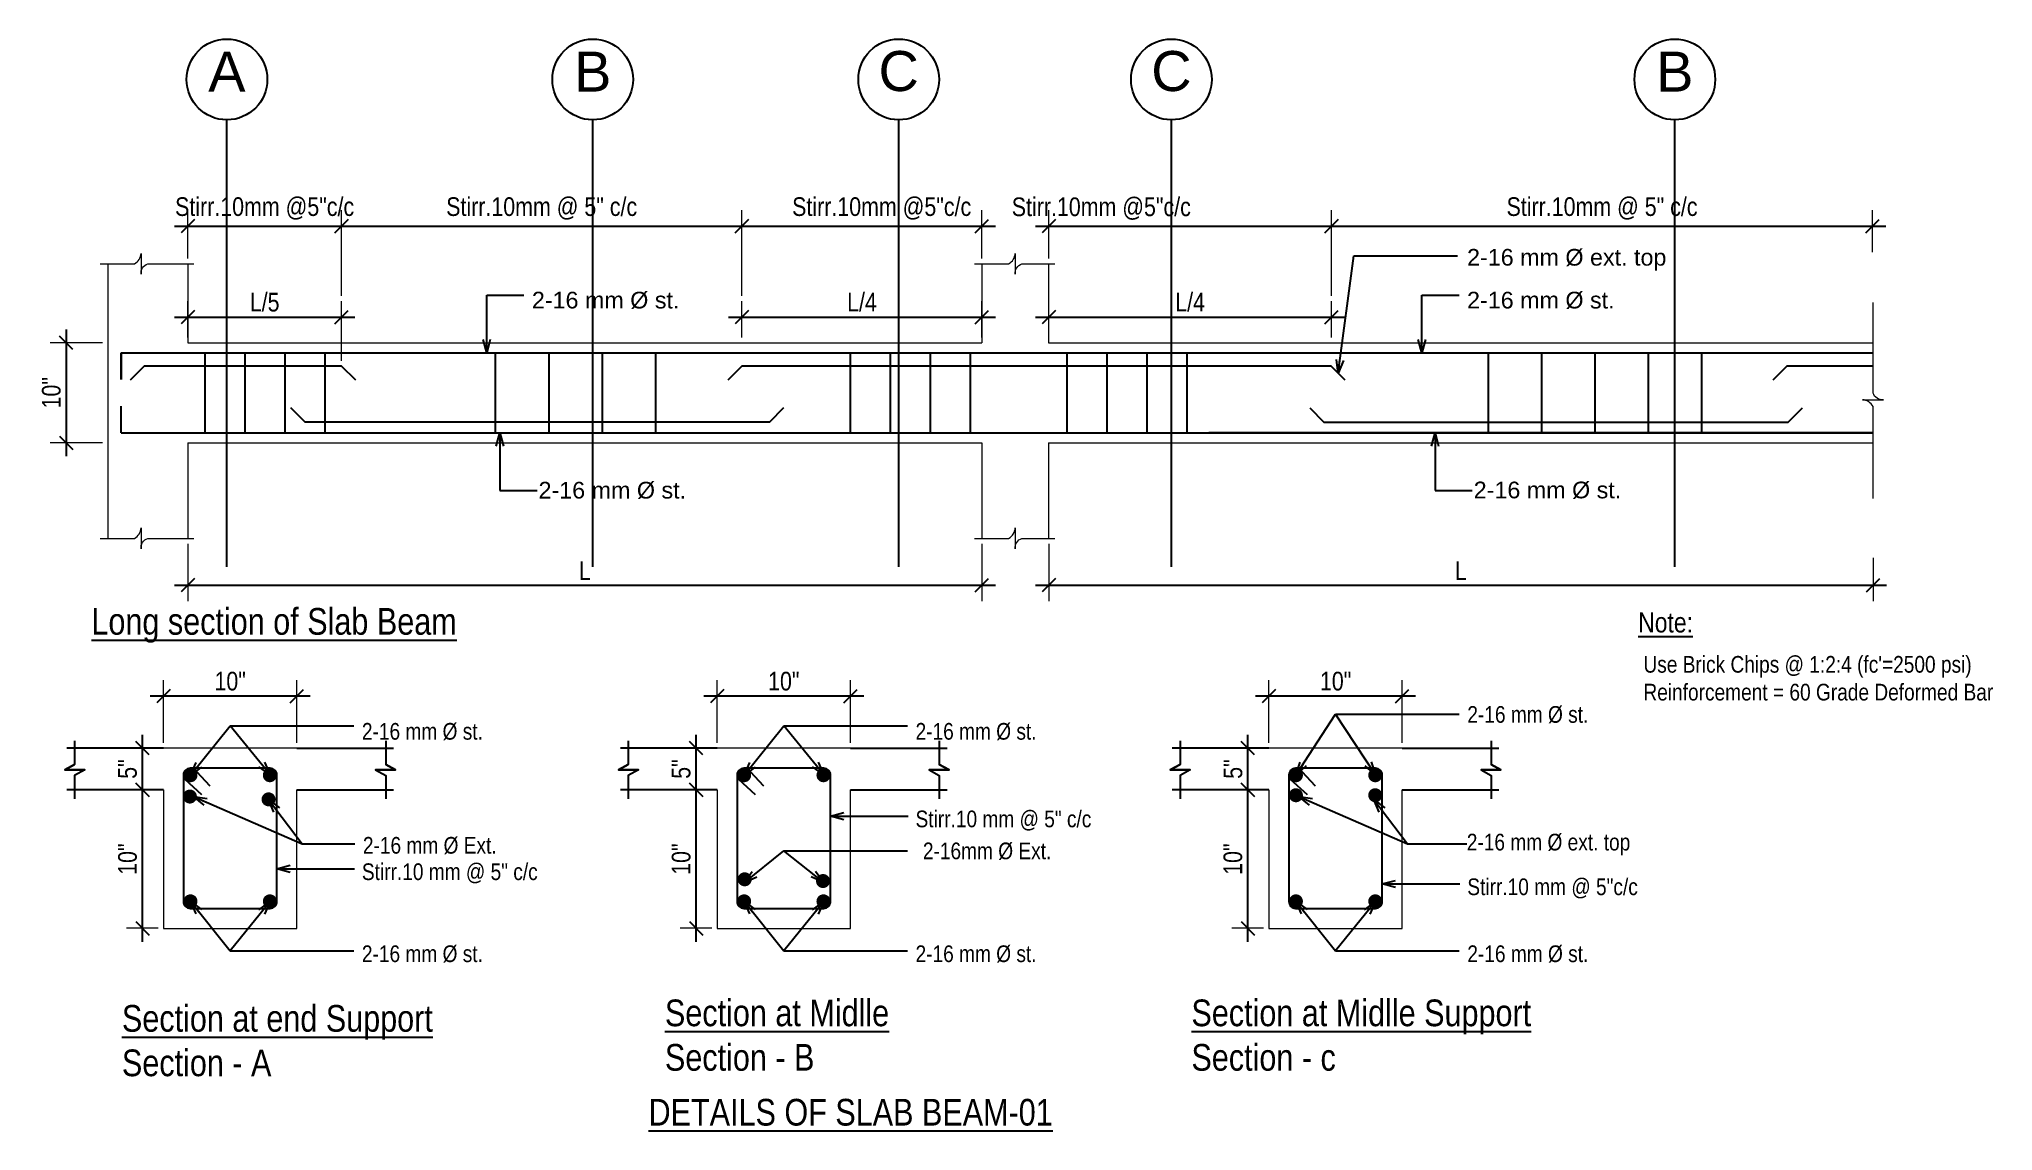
# Model space of a CAD drawing. Header units: inches. Extents: x -4010 to 92088, y -38563 to -1318.
# Drawn here: x 50766.8 to 51059.8, y -26226.9 to -26063.2 of the extents above; entities that cross this region are included whole.
import ezdxf

# ---------------------------------------------------------------- set-up
doc = ezdxf.new("R2010")
doc.units = ezdxf.units.IN
doc.header["$MEASUREMENT"] = 0
doc.header["$PDMODE"] = 99
for name, color, linetype in [('1-COMON', 23, 'Continuous'), ('Hatch', 3, 'Continuous'), ('Rod', 1, 'Continuous'), ('TEX', 7, 'Continuous')]:
    doc.layers.add(name, color=color, linetype=linetype)
doc.layers.add('DIM', color=7, linetype='Continuous', lineweight=15)
doc.layers.add('LINE', color=8, linetype='Continuous', lineweight=13)
doc.styles.add('R', font='arial.ttf')
doc.styles.get("Standard").update_dxf_attribs({"font": 'ARIALN.TTF'})
doc.styles.add('style0', font='swissel.ttf')
doc.dimstyles.new('_30', dxfattribs={"dimscale": 0.4, "dimtxt": 7, "dimasz": 5, "dimexe": 6, "dimexo": 2, "dimgap": 2, "dimtad": 1, "dimdec": 0, "dimzin": 3, "dimdsep": 46, "dimlunit": 3, "dimtxsty": 'Standard', "dimblk": 'OBLIQUE', "dimcen": 0, "dimdle": 5, "dimclrt": 7, "dimazin": 0, "dimtfac": 0.0375, "dimtdec": 0, "dimtofl": 0, "dimtmove": 0, "dimatfit": 3, "dimldrblk": 'OPEN30', "dimfxl": 6, "dimtvp": 0.8, "dimtolj": 1, "dimtzin": 0, "dimlwe": -1, "dimarcsym": 0})

msp = doc.modelspace()

# ---------------------------------------------------------------- texts
at = {"layer": 'TEX'}
for s, insert, char_height, attachment_point, style in [('A', (50794.98, -26071.097), 6, 8, 'R'), ('B', (50849.834, -26071.097), 6, 8, 'R'), ('C', (50895.711, -26071.097), 6, 8, 'R'), ('C', (50936.602, -26071.097), 6, 8, 'R'), ('B', (51012.085, -26071.097), 6, 8, 'R'), ('2-16 mm %%C ext. top', (50980.93, -26097.928), 2.5, 7, 'style0'), ('2-16 mm %%C st.', (50840.71, -26103.689), 2.5, 7, 'style0'), ('2-16 mm %%C st.', (50980.93, -26103.689), 2.5, 7, 'style0'), ('2-16 mm %%C st.', (50841.708, -26132.175), 2.5, 7, 'style0'), ('2-16 mm %%C st.', (50981.928, -26132.144), 2.5, 7, 'style0'), ("{\\fArial Narrow|b0|i0|c0|p34;Use Brick Chips @ 1:2:4 (fc'=2500 psi)\\PReinforcement = 60 Grade Deformed Bar}", (51007.377, -26162.384), 2.5, 7, 'style0'), ('{\\fArial Narrow|b0|i0|c0|p34;2-16 mm %%C st.}', (50980.969, -26165.785), 2.5, 7, 'style0'), ('{\\fArial Narrow|b0|i0|c0|p34;2-16 mm %%C st.}', (50815.225, -26168.318), 2.5, 7, 'style0'), ('{\\fArial Narrow|b0|i0|c0|p34;2-16 mm %%C st.}', (50898.237, -26168.318), 2.5, 7, 'style0'), ('{\\fArial Narrow|b0|i0|c0|p34;Stirr.10 mm @ 5" c/c}', (50898.237, -26181.857), 2.5, 7, 'style0'), ('{\\fArial Narrow|b0|i0|c0|p34;2-16 mm %%C Ext.}', (50815.374, -26185.402), 2.5, 7, 'style0'), ('{\\fArial Narrow|b0|i0|c0|p34;2-16mm %%C Ext.}', (50899.337, -26186.239), 2.5, 7, 'style0'), ('{\\fArial Narrow|b0|i0|c0|p34;2-16 mm %%C ext. top}', (50980.89, -26185.582), 2.5, 7, 'style0'), ('{\\fArial Narrow|b0|i0|c0|p34;Stirr.10 mm @ 5" c/c}', (50815.225, -26189.767), 2.5, 7, 'style0'), ('{\\fArial Narrow|b0|i0|c0|p34;Stirr.10 mm @ 5"c/c}', (50980.969, -26192.025), 2.5, 7, 'style0'), ('{\\fArial Narrow|b0|i0|c0|p34;2-16 mm %%C st.}', (50815.225, -26201.652), 2.5, 7, 'style0'), ('{\\fArial Narrow|b0|i0|c0|p34;2-16 mm %%C st.}', (50898.237, -26201.652), 2.5, 7, 'style0'), ('{\\fArial Narrow|b0|i0|c0|p34;2-16 mm %%C st.}', (50980.969, -26201.652), 2.5, 7, 'style0')]:
    msp.add_mtext(s, dxfattribs=dict(at, insert=insert, char_height=char_height, attachment_point=attachment_point, style=style))
for s, insert, char_height, attachment_point in [('{\\LLong section of Slab Beam }', (50774.669, -26148.495), 3.9998, 1), ('{\\LNote:}', (51006.588, -26152.197), 3, 7), ('{\\LSection at end Support \\P}Section - A', (50779.243, -26207.994), 3.9998, 1), ('{\\LSection at Midlle\\P}Section - B', (50860.661, -26207.17), 3.9998, 1), ('{\\LSection at Midlle Support\\P\\fArial Narrow|b0|i0|c0|p34;\\lSection - }c', (50939.602, -26207.17), 3.9998, 1), ('{\\LDETAILS OF SLAB BEAM-01}', (50858.206, -26222.062), 3.9998, 1)]:
    msp.add_mtext(s, dxfattribs=dict(at, insert=insert, char_height=char_height, attachment_point=attachment_point))

# ---------------------------------------------------------------- blocks, each defined once
blk = doc.blocks.new('_Oblique')
at = {"color": 0, "linetype": 'ByBlock', "lineweight": -2}
blk.add_line((-0.5, -0.5), (0.5, 0.5), dxfattribs=at)
blk = doc.blocks.new('*D912')
at = {"layer": 'Defpoints', "color": 0}
for p in [(50777.12, -26108.73), (50770.89, -26123.73), (50777.12, -26123.73)]:
    blk.add_point(p, dxfattribs=at)
at = {"layer": 'DIM', "color": 0, "lineweight": -2}
blk.add_line((50770.89, -26106.73), (50770.89, -26125.73), dxfattribs=at)
at = {"layer": 'DIM', "color": 0}
for p, q in [((50776.32, -26108.73), (50768.49, -26108.73)), ((50776.32, -26123.73), (50768.49, -26123.73))]:
    blk.add_line(p, q, dxfattribs=at)
at = {"layer": 'DIM', "color": 0, "lineweight": -2, "xscale": 2, "yscale": 2, "zscale": 2}
for p, rotation in [((50770.89, -26108.73), 90), ((50770.89, -26123.73), 270)]:
    blk.add_blockref('_Oblique', p, dxfattribs=dict(at, rotation=rotation))
at = {"layer": 'DIM', "color": 7, "insert": (50768.66, -26116.23), "char_height": 2.8, "attachment_point": 5, "rotation": 90}
blk.add_mtext('\\A1;10"', dxfattribs=at)
blk = doc.blocks.new('_Open30')
at = {"color": 0, "linetype": 'ByBlock', "lineweight": -2}
for p, q in [((-1, 0.27), (0, 0)), ((0, 0), (-1, -0.27)), ((0, 0), (-1, 0))]:
    blk.add_line(p, q, dxfattribs=at)
blk = doc.blocks.new('*D913')
at = {"layer": 'Defpoints', "color": 0}
for p in [(51041.74, -26091.24), (51041.74, -26095.95), (50960.59, -26102.52)]:
    blk.add_point(p, dxfattribs=at)
at = {"layer": 'DIM', "color": 0}
for p, q in [((50960.59, -26101.72), (50960.59, -26088.84)), ((51041.74, -26095.15), (51041.74, -26088.84))]:
    blk.add_line(p, q, dxfattribs=at)
at = {"layer": 'DIM', "color": 0, "lineweight": -2}
blk.add_line((50958.59, -26091.24), (51043.74, -26091.24), dxfattribs=at)
at = {"layer": 'DIM', "color": 0, "lineweight": -2, "xscale": 2, "yscale": 2, "zscale": 2, "rotation": 180}
blk.add_blockref('_Oblique', (50960.59, -26091.24), dxfattribs=at)
at = {"layer": 'DIM', "color": 0, "lineweight": -2, "xscale": 2, "yscale": 2, "zscale": 2}
blk.add_blockref('_Oblique', (51041.74, -26091.24), dxfattribs=at)
at = {"layer": 'DIM', "color": 7, "insert": (51001.17, -26088.61), "char_height": 2.8, "attachment_point": 5}
blk.add_mtext('\\A1;Stirr.10mm @ 5" c/c', dxfattribs=at)
blk = doc.blocks.new('*D914')
at = {"layer": 'Defpoints', "color": 0}
for p in [(50908.2, -26091.24), (50908.2, -26096.9), (50872.2, -26102.52)]:
    blk.add_point(p, dxfattribs=at)
at = {"layer": 'DIM', "color": 0}
for p, q in [((50872.2, -26101.72), (50872.2, -26088.84)), ((50908.2, -26096.1), (50908.2, -26088.84))]:
    blk.add_line(p, q, dxfattribs=at)
at = {"layer": 'DIM', "color": 0, "lineweight": -2}
blk.add_line((50870.2, -26091.24), (50910.2, -26091.24), dxfattribs=at)
at = {"layer": 'DIM', "color": 0, "lineweight": -2, "xscale": 2, "yscale": 2, "zscale": 2, "rotation": 180}
blk.add_blockref('_Oblique', (50872.2, -26091.24), dxfattribs=at)
at = {"layer": 'DIM', "color": 0, "lineweight": -2, "xscale": 2, "yscale": 2, "zscale": 2}
blk.add_blockref('_Oblique', (50908.2, -26091.24), dxfattribs=at)
at = {"layer": 'DIM', "color": 7, "insert": (50893.16, -26088.61), "char_height": 2.8, "attachment_point": 5}
blk.add_mtext('\\A1;Stirr.10mm @5"c/c', dxfattribs=at)
blk = doc.blocks.new('*D915')
at = {"layer": 'Defpoints', "color": 0}
for p in [(50908.2, -26104.92), (50872.2, -26108.73), (50908.2, -26108.73)]:
    blk.add_point(p, dxfattribs=at)
at = {"layer": 'DIM', "color": 0, "lineweight": -2}
blk.add_line((50870.2, -26104.92), (50910.2, -26104.92), dxfattribs=at)
at = {"layer": 'DIM', "color": 0}
for p, q in [((50872.2, -26107.93), (50872.2, -26102.52)), ((50908.2, -26107.93), (50908.2, -26102.52))]:
    blk.add_line(p, q, dxfattribs=at)
at = {"layer": 'DIM', "color": 0, "lineweight": -2, "xscale": 2, "yscale": 2, "zscale": 2, "rotation": 180}
blk.add_blockref('_Oblique', (50872.2, -26104.92), dxfattribs=at)
at = {"layer": 'DIM', "color": 0, "lineweight": -2, "xscale": 2, "yscale": 2, "zscale": 2}
blk.add_blockref('_Oblique', (50908.2, -26104.92), dxfattribs=at)
at = {"layer": 'DIM', "color": 7, "insert": (50890.2, -26102.67), "char_height": 2.8, "attachment_point": 5}
blk.add_mtext('\\A1;L/4', dxfattribs=at)
blk = doc.blocks.new('*D916')
at = {"layer": 'Defpoints', "color": 0}
for p in [(50872.2, -26091.24), (50812.17, -26102.51), (50872.2, -26102.52)]:
    blk.add_point(p, dxfattribs=at)
at = {"layer": 'DIM', "color": 0}
for p, q in [((50812.17, -26101.71), (50812.17, -26088.84)), ((50872.2, -26101.72), (50872.2, -26088.84))]:
    blk.add_line(p, q, dxfattribs=at)
at = {"layer": 'DIM', "color": 0, "lineweight": -2}
blk.add_line((50810.17, -26091.24), (50874.2, -26091.24), dxfattribs=at)
at = {"layer": 'DIM', "color": 0, "lineweight": -2, "xscale": 2, "yscale": 2, "zscale": 2, "rotation": 180}
blk.add_blockref('_Oblique', (50812.17, -26091.24), dxfattribs=at)
at = {"layer": 'DIM', "color": 0, "lineweight": -2, "xscale": 2, "yscale": 2, "zscale": 2}
blk.add_blockref('_Oblique', (50872.2, -26091.24), dxfattribs=at)
at = {"layer": 'DIM', "color": 7, "insert": (50842.18, -26088.61), "char_height": 2.8, "attachment_point": 5}
blk.add_mtext('\\A1;Stirr.10mm @ 5" c/c', dxfattribs=at)
blk = doc.blocks.new('*D917')
at = {"layer": 'Defpoints', "color": 0}
for p in [(50812.17, -26091.24), (50789.12, -26096.9), (50812.17, -26102.51)]:
    blk.add_point(p, dxfattribs=at)
at = {"layer": 'DIM', "color": 0}
for p, q in [((50789.12, -26096.1), (50789.12, -26088.84)), ((50812.17, -26101.71), (50812.17, -26088.84))]:
    blk.add_line(p, q, dxfattribs=at)
at = {"layer": 'DIM', "color": 0, "lineweight": -2}
blk.add_line((50787.12, -26091.24), (50814.17, -26091.24), dxfattribs=at)
at = {"layer": 'DIM', "color": 0, "lineweight": -2, "xscale": 2, "yscale": 2, "zscale": 2, "rotation": 180}
blk.add_blockref('_Oblique', (50789.12, -26091.24), dxfattribs=at)
at = {"layer": 'DIM', "color": 0, "lineweight": -2, "xscale": 2, "yscale": 2, "zscale": 2}
blk.add_blockref('_Oblique', (50812.17, -26091.24), dxfattribs=at)
at = {"layer": 'DIM', "color": 7, "insert": (50800.64, -26088.61), "char_height": 2.8, "attachment_point": 5}
blk.add_mtext('\\A1;Stirr.10mm @5"c/c', dxfattribs=at)
blk = doc.blocks.new('*D918')
at = {"layer": 'Defpoints', "color": 0}
for p in [(50960.59, -26091.28), (50918.2, -26096.9), (50960.59, -26102.52)]:
    blk.add_point(p, dxfattribs=at)
at = {"layer": 'DIM', "color": 0}
for p, q in [((50918.2, -26096.1), (50918.2, -26088.88)), ((50960.59, -26101.72), (50960.59, -26088.88))]:
    blk.add_line(p, q, dxfattribs=at)
at = {"layer": 'DIM', "color": 0, "lineweight": -2}
blk.add_line((50916.2, -26091.28), (50962.59, -26091.28), dxfattribs=at)
at = {"layer": 'DIM', "color": 0, "lineweight": -2, "xscale": 2, "yscale": 2, "zscale": 2, "rotation": 180}
blk.add_blockref('_Oblique', (50918.2, -26091.28), dxfattribs=at)
at = {"layer": 'DIM', "color": 0, "lineweight": -2, "xscale": 2, "yscale": 2, "zscale": 2}
blk.add_blockref('_Oblique', (50960.59, -26091.28), dxfattribs=at)
at = {"layer": 'DIM', "color": 7, "insert": (50926.09, -26088.64), "char_height": 2.8, "attachment_point": 5}
blk.add_mtext('\\A1;Stirr.10mm @5"c/c', dxfattribs=at)
blk = doc.blocks.new('*D919')
at = {"layer": 'Defpoints', "color": 0}
for p in [(50960.59, -26104.92), (50918.2, -26108.73), (50960.59, -26108.73)]:
    blk.add_point(p, dxfattribs=at)
at = {"layer": 'DIM', "color": 0, "lineweight": -2}
blk.add_line((50916.2, -26104.92), (50962.59, -26104.92), dxfattribs=at)
at = {"layer": 'DIM', "color": 0}
for p, q in [((50918.2, -26107.93), (50918.2, -26102.52)), ((50960.59, -26107.93), (50960.59, -26102.52))]:
    blk.add_line(p, q, dxfattribs=at)
at = {"layer": 'DIM', "color": 0, "lineweight": -2, "xscale": 2, "yscale": 2, "zscale": 2, "rotation": 180}
blk.add_blockref('_Oblique', (50918.2, -26104.92), dxfattribs=at)
at = {"layer": 'DIM', "color": 0, "lineweight": -2, "xscale": 2, "yscale": 2, "zscale": 2}
blk.add_blockref('_Oblique', (50960.59, -26104.92), dxfattribs=at)
at = {"layer": 'DIM', "color": 7, "insert": (50939.4, -26102.67), "char_height": 2.8, "attachment_point": 5}
blk.add_mtext('\\A1;{\\fArial Narrow|b0|i0|c0|p34;L/4}', dxfattribs=at)
blk = doc.blocks.new('*D920')
at = {"layer": 'Defpoints', "color": 0}
for p in [(50951.22, -26161.7), (50951.22, -26169.5), (50971.22, -26169.5)]:
    blk.add_point(p, dxfattribs=at)
at = {"layer": 'DIM', "color": 0}
for p, q in [((50951.22, -26168.7), (50951.22, -26159.3)), ((50971.22, -26168.7), (50971.22, -26159.3))]:
    blk.add_line(p, q, dxfattribs=at)
at = {"layer": 'DIM', "color": 0, "lineweight": -2}
blk.add_line((50973.22, -26161.7), (50949.22, -26161.7), dxfattribs=at)
at = {"layer": 'DIM', "color": 0, "lineweight": -2, "xscale": 2, "yscale": 2, "zscale": 2, "rotation": 180}
blk.add_blockref('_Oblique', (50951.22, -26161.7), dxfattribs=at)
at = {"layer": 'DIM', "color": 0, "lineweight": -2, "xscale": 2, "yscale": 2, "zscale": 2}
blk.add_blockref('_Oblique', (50971.22, -26161.7), dxfattribs=at)
at = {"layer": 'DIM', "color": 7, "insert": (50961.22, -26159.47), "char_height": 2.8, "attachment_point": 5}
blk.add_mtext('\\A1;10"', dxfattribs=at)
blk = doc.blocks.new('*D921')
at = {"layer": 'Defpoints', "color": 0}
for p in [(50868.48, -26161.7), (50868.48, -26169.5), (50888.48, -26169.5)]:
    blk.add_point(p, dxfattribs=at)
at = {"layer": 'DIM', "color": 0}
for p, q in [((50868.48, -26168.7), (50868.48, -26159.3)), ((50888.48, -26168.7), (50888.48, -26159.3))]:
    blk.add_line(p, q, dxfattribs=at)
at = {"layer": 'DIM', "color": 0, "lineweight": -2}
blk.add_line((50890.48, -26161.7), (50866.48, -26161.7), dxfattribs=at)
at = {"layer": 'DIM', "color": 0, "lineweight": -2, "xscale": 2, "yscale": 2, "zscale": 2, "rotation": 180}
blk.add_blockref('_Oblique', (50868.48, -26161.7), dxfattribs=at)
at = {"layer": 'DIM', "color": 0, "lineweight": -2, "xscale": 2, "yscale": 2, "zscale": 2}
blk.add_blockref('_Oblique', (50888.48, -26161.7), dxfattribs=at)
at = {"layer": 'DIM', "color": 7, "insert": (50878.48, -26159.47), "char_height": 2.8, "attachment_point": 5}
blk.add_mtext('\\A1;10"', dxfattribs=at)
blk = doc.blocks.new('*D922')
at = {"layer": 'Defpoints', "color": 0}
for p in [(50785.47, -26161.7), (50785.47, -26169.5), (50805.47, -26169.5)]:
    blk.add_point(p, dxfattribs=at)
at = {"layer": 'DIM', "color": 0}
for p, q in [((50785.47, -26168.7), (50785.47, -26159.3)), ((50805.47, -26168.7), (50805.47, -26159.3))]:
    blk.add_line(p, q, dxfattribs=at)
at = {"layer": 'DIM', "color": 0, "lineweight": -2}
blk.add_line((50807.47, -26161.7), (50783.47, -26161.7), dxfattribs=at)
at = {"layer": 'DIM', "color": 0, "lineweight": -2, "xscale": 2, "yscale": 2, "zscale": 2, "rotation": 180}
blk.add_blockref('_Oblique', (50785.47, -26161.7), dxfattribs=at)
at = {"layer": 'DIM', "color": 0, "lineweight": -2, "xscale": 2, "yscale": 2, "zscale": 2}
blk.add_blockref('_Oblique', (50805.47, -26161.7), dxfattribs=at)
at = {"layer": 'DIM', "color": 7, "insert": (50795.47, -26159.47), "char_height": 2.8, "attachment_point": 5}
blk.add_mtext('\\A1;10"', dxfattribs=at)
blk = doc.blocks.new('*D923')
at = {"layer": 'Defpoints', "color": 0}
for p in [(50789.12, -26138.06), (50908.2, -26138.06), (50908.2, -26145.08)]:
    blk.add_point(p, dxfattribs=at)
at = {"layer": 'DIM', "color": 0}
for p, q in [((50789.12, -26138.86), (50789.12, -26147.48)), ((50908.2, -26138.86), (50908.2, -26147.48))]:
    blk.add_line(p, q, dxfattribs=at)
at = {"layer": 'DIM', "color": 0, "lineweight": -2}
blk.add_line((50787.12, -26145.08), (50910.2, -26145.08), dxfattribs=at)
at = {"layer": 'DIM', "color": 0, "lineweight": -2, "xscale": 2, "yscale": 2, "zscale": 2, "rotation": 180}
blk.add_blockref('_Oblique', (50789.12, -26145.08), dxfattribs=at)
at = {"layer": 'DIM', "color": 0, "lineweight": -2, "xscale": 2, "yscale": 2, "zscale": 2}
blk.add_blockref('_Oblique', (50908.2, -26145.08), dxfattribs=at)
at = {"layer": 'DIM', "color": 7, "insert": (50848.66, -26142.88), "char_height": 2.8, "attachment_point": 5}
blk.add_mtext('\\A1;L', dxfattribs=at)
blk = doc.blocks.new('*D924')
at = {"layer": 'Defpoints', "color": 0}
for p in [(50918.2, -26138.06), (51041.81, -26140.18), (51041.81, -26145.08)]:
    blk.add_point(p, dxfattribs=at)
at = {"layer": 'DIM', "color": 0}
for p, q in [((50918.2, -26138.86), (50918.2, -26147.48)), ((51041.81, -26140.98), (51041.81, -26147.48))]:
    blk.add_line(p, q, dxfattribs=at)
at = {"layer": 'DIM', "color": 0, "lineweight": -2}
blk.add_line((50916.2, -26145.08), (51043.81, -26145.08), dxfattribs=at)
at = {"layer": 'DIM', "color": 0, "lineweight": -2, "xscale": 2, "yscale": 2, "zscale": 2, "rotation": 180}
blk.add_blockref('_Oblique', (50918.2, -26145.08), dxfattribs=at)
at = {"layer": 'DIM', "color": 0, "lineweight": -2, "xscale": 2, "yscale": 2, "zscale": 2}
blk.add_blockref('_Oblique', (51041.81, -26145.08), dxfattribs=at)
at = {"layer": 'DIM', "color": 7, "insert": (50980, -26142.88), "char_height": 2.8, "attachment_point": 5}
blk.add_mtext('\\A1;L', dxfattribs=at)
blk = doc.blocks.new('*D925')
at = {"layer": 'Defpoints', "color": 0}
for p in [(50812.17, -26104.91), (50789.12, -26108.73), (50812.17, -26112.23)]:
    blk.add_point(p, dxfattribs=at)
at = {"layer": 'DIM', "color": 0, "lineweight": -2}
blk.add_line((50787.12, -26104.91), (50814.17, -26104.91), dxfattribs=at)
at = {"layer": 'DIM', "color": 0}
for p, q in [((50789.12, -26107.93), (50789.12, -26102.51)), ((50812.17, -26111.43), (50812.17, -26102.51))]:
    blk.add_line(p, q, dxfattribs=at)
at = {"layer": 'DIM', "color": 0, "lineweight": -2, "xscale": 2, "yscale": 2, "zscale": 2, "rotation": 180}
blk.add_blockref('_Oblique', (50789.12, -26104.91), dxfattribs=at)
at = {"layer": 'DIM', "color": 0, "lineweight": -2, "xscale": 2, "yscale": 2, "zscale": 2}
blk.add_blockref('_Oblique', (50812.17, -26104.91), dxfattribs=at)
at = {"layer": 'DIM', "color": 7, "insert": (50800.64, -26102.67), "char_height": 2.8, "attachment_point": 5}
blk.add_mtext('\\A1;L/5', dxfattribs=at)
blk = doc.blocks.new('*D926')
at = {"layer": 'Defpoints', "color": 0}
for p in [(50782.31, -26175.75), (50785.47, -26175.75), (50785.47, -26196.5)]:
    blk.add_point(p, dxfattribs=at)
at = {"layer": 'DIM', "color": 0, "lineweight": -2}
blk.add_line((50782.31, -26198.5), (50782.31, -26173.75), dxfattribs=at)
at = {"layer": 'DIM', "color": 0}
for p, q in [((50784.67, -26175.75), (50779.91, -26175.75)), ((50784.67, -26196.5), (50779.91, -26196.5))]:
    blk.add_line(p, q, dxfattribs=at)
at = {"layer": 'DIM', "color": 0, "lineweight": -2, "xscale": 2, "yscale": 2, "zscale": 2}
for p, rotation in [((50782.31, -26175.75), 90), ((50782.31, -26196.5), 270)]:
    blk.add_blockref('_Oblique', p, dxfattribs=dict(at, rotation=rotation))
at = {"layer": 'DIM', "color": 7, "insert": (50780.09, -26186.13), "char_height": 2.8, "attachment_point": 5, "rotation": 90}
blk.add_mtext('\\A1;10"', dxfattribs=at)
blk = doc.blocks.new('*D952')
at = {"layer": 'Defpoints', "color": 0}
for p in [(50782.31, -26169.5), (50785.47, -26169.5), (50785.47, -26175.75)]:
    blk.add_point(p, dxfattribs=at)
at = {"layer": 'DIM', "color": 0}
for p, q in [((50784.67, -26169.5), (50779.91, -26169.5)), ((50784.67, -26175.75), (50779.91, -26175.75))]:
    blk.add_line(p, q, dxfattribs=at)
at = {"layer": 'DIM', "color": 0, "lineweight": -2}
blk.add_line((50782.31, -26177.75), (50782.31, -26167.5), dxfattribs=at)
at = {"layer": 'DIM', "color": 0, "lineweight": -2, "xscale": 2, "yscale": 2, "zscale": 2}
for p, rotation in [((50782.31, -26169.5), 90), ((50782.31, -26175.75), 270)]:
    blk.add_blockref('_Oblique', p, dxfattribs=dict(at, rotation=rotation))
at = {"layer": 'DIM', "color": 7, "insert": (50780.09, -26172.63), "char_height": 2.8, "attachment_point": 5, "rotation": 90}
blk.add_mtext('\\A1;5"', dxfattribs=at)
blk = doc.blocks.new('*D927')
at = {"layer": 'Defpoints', "color": 0}
for p in [(50865.33, -26175.75), (50868.48, -26175.75), (50868.48, -26196.5)]:
    blk.add_point(p, dxfattribs=at)
at = {"layer": 'DIM', "color": 0, "lineweight": -2}
blk.add_line((50865.33, -26198.5), (50865.33, -26173.75), dxfattribs=at)
at = {"layer": 'DIM', "color": 0}
for p, q in [((50867.68, -26175.75), (50862.93, -26175.75)), ((50867.68, -26196.5), (50862.93, -26196.5))]:
    blk.add_line(p, q, dxfattribs=at)
at = {"layer": 'DIM', "color": 0, "lineweight": -2, "xscale": 2, "yscale": 2, "zscale": 2}
for p, rotation in [((50865.33, -26175.75), 90), ((50865.33, -26196.5), 270)]:
    blk.add_blockref('_Oblique', p, dxfattribs=dict(at, rotation=rotation))
at = {"layer": 'DIM', "color": 7, "insert": (50863.1, -26186.13), "char_height": 2.8, "attachment_point": 5, "rotation": 90}
blk.add_mtext('\\A1;10"', dxfattribs=at)
blk = doc.blocks.new('*D953')
at = {"layer": 'Defpoints', "color": 0}
for p in [(50865.33, -26169.5), (50868.48, -26169.5), (50868.48, -26175.75)]:
    blk.add_point(p, dxfattribs=at)
at = {"layer": 'DIM', "color": 0}
for p, q in [((50867.68, -26169.5), (50862.93, -26169.5)), ((50867.68, -26175.75), (50862.93, -26175.75))]:
    blk.add_line(p, q, dxfattribs=at)
at = {"layer": 'DIM', "color": 0, "lineweight": -2}
blk.add_line((50865.33, -26177.75), (50865.33, -26167.5), dxfattribs=at)
at = {"layer": 'DIM', "color": 0, "lineweight": -2, "xscale": 2, "yscale": 2, "zscale": 2}
for p, rotation in [((50865.33, -26169.5), 90), ((50865.33, -26175.75), 270)]:
    blk.add_blockref('_Oblique', p, dxfattribs=dict(at, rotation=rotation))
at = {"layer": 'DIM', "color": 7, "insert": (50863.1, -26172.63), "char_height": 2.8, "attachment_point": 5, "rotation": 90}
blk.add_mtext('\\A1;5"', dxfattribs=at)
blk = doc.blocks.new('*D928')
at = {"layer": 'Defpoints', "color": 0}
for p in [(50948.06, -26175.75), (50951.22, -26175.75), (50951.22, -26196.5)]:
    blk.add_point(p, dxfattribs=at)
at = {"layer": 'DIM', "color": 0, "lineweight": -2}
blk.add_line((50948.06, -26198.5), (50948.06, -26173.75), dxfattribs=at)
at = {"layer": 'DIM', "color": 0}
for p, q in [((50950.42, -26175.75), (50945.66, -26175.75)), ((50950.42, -26196.5), (50945.66, -26196.5))]:
    blk.add_line(p, q, dxfattribs=at)
at = {"layer": 'DIM', "color": 0, "lineweight": -2, "xscale": 2, "yscale": 2, "zscale": 2}
for p, rotation in [((50948.06, -26175.75), 90), ((50948.06, -26196.5), 270)]:
    blk.add_blockref('_Oblique', p, dxfattribs=dict(at, rotation=rotation))
at = {"layer": 'DIM', "color": 7, "insert": (50945.83, -26186.13), "char_height": 2.8, "attachment_point": 5, "rotation": 90}
blk.add_mtext('\\A1;10"', dxfattribs=at)
blk = doc.blocks.new('*D954')
at = {"layer": 'Defpoints', "color": 0}
for p in [(50948.06, -26169.5), (50951.22, -26169.5), (50951.22, -26175.75)]:
    blk.add_point(p, dxfattribs=at)
at = {"layer": 'DIM', "color": 0}
for p, q in [((50950.42, -26169.5), (50945.66, -26169.5)), ((50950.42, -26175.75), (50945.66, -26175.75))]:
    blk.add_line(p, q, dxfattribs=at)
at = {"layer": 'DIM', "color": 0, "lineweight": -2}
blk.add_line((50948.06, -26177.75), (50948.06, -26167.5), dxfattribs=at)
at = {"layer": 'DIM', "color": 0, "lineweight": -2, "xscale": 2, "yscale": 2, "zscale": 2}
for p, rotation in [((50948.06, -26169.5), 90), ((50948.06, -26175.75), 270)]:
    blk.add_blockref('_Oblique', p, dxfattribs=dict(at, rotation=rotation))
at = {"layer": 'DIM', "color": 7, "insert": (50945.84, -26172.63), "char_height": 2.8, "attachment_point": 5, "rotation": 90}
blk.add_mtext('\\A1;5"', dxfattribs=at)

# ---------------------------------------------------------------- dimensions: what is measured, and where the dimension line sits
at = {"layer": 'DIM'}
for base, p1, p2, angle, text, picture, middle in [((50872.196, -26091.244), (50812.167, -26102.513), (50872.196, -26102.518), 180, 'Stirr.10mm @ 5" c/c', '*D916', (50842.182, -26088.607)), ((51041.737, -26091.244), (50960.594, -26102.518), (51041.737, -26095.948), 180, 'Stirr.10mm @ 5" c/c', '*D913', (51001.166, -26088.607)), ((50770.887, -26123.734), (50777.12, -26108.734), (50777.12, -26123.734), 90, '10"', '*D912', (50768.657, -26116.234)), ((50782.315, -26169.503), (50785.471, -26175.753), (50785.471, -26169.503), 90, '5"', '*D952', (50780.091, -26172.628)), ((50865.327, -26169.503), (50868.483, -26175.753), (50868.483, -26169.503), 90, '5"', '*D953', (50863.103, -26172.628)), ((50948.059, -26169.503), (50951.215, -26175.753), (50951.215, -26169.503), 90, '5"', '*D954', (50945.835, -26172.628)), ((50782.315, -26175.753), (50785.471, -26196.503), (50785.471, -26175.753), 90, '10"', '*D926', (50780.085, -26186.128)), ((50865.327, -26175.753), (50868.483, -26196.503), (50868.483, -26175.753), 90, '10"', '*D927', (50863.097, -26186.128)), ((50948.059, -26175.753), (50951.215, -26196.503), (50951.215, -26175.753), 90, '10"', '*D928', (50945.83, -26186.128))]:
    dim = msp.add_linear_dim(base=base, p1=p1, p2=p2, angle=angle, text=text, dimstyle='_30', dxfattribs=at)
    dim.commit()
    dim.dimension.update_dxf_attribs({"geometry": picture, "text_midpoint": middle})
for base, p1, p2, picture, middle in [((50812.167, -26091.244), (50789.12, -26096.902), (50812.167, -26102.513), '*D917', (50800.644, -26091.244)), ((50908.196, -26091.244), (50872.196, -26102.518), (50908.196, -26096.902), '*D914', (50893.161, -26091.244)), ((50960.594, -26091.275), (50918.196, -26096.902), (50960.594, -26102.518), '*D918', (50926.094, -26091.275))]:
    dim = msp.add_linear_dim(base=base, p1=p1, p2=p2, angle=180, text='Stirr.10mm @5"c/c', dimstyle='_30', dxfattribs=at)
    dim.commit()
    dim.dimension.update_dxf_attribs({"geometry": picture, "text_midpoint": middle, "dimtype": 160})
for base, p1, p2, text, picture, middle in [((50812.167, -26104.913), (50789.12, -26108.734), (50812.167, -26112.234), 'L/5', '*D925', (50800.644, -26102.665)), ((50908.196, -26104.918), (50872.196, -26108.734), (50908.196, -26108.734), 'L/4', '*D915', (50890.196, -26102.671)), ((50960.594, -26104.918), (50918.196, -26108.734), (50960.594, -26108.734), '{\\fArial Narrow|b0|i0|c0|p34;L/4}', '*D919', (50939.395, -26102.671)), ((50908.196, -26145.079), (50789.12, -26138.059), (50908.196, -26138.059), 'L', '*D923', (50848.658, -26142.879)), ((51041.805, -26145.079), (50918.196, -26138.059), (51041.805, -26140.178), 'L', '*D924', (50980.001, -26142.879)), ((50785.471, -26161.698), (50805.471, -26169.503), (50785.471, -26169.503), '10"', '*D922', (50795.471, -26159.468)), ((50868.483, -26161.698), (50888.483, -26169.503), (50868.483, -26169.503), '10"', '*D921', (50878.483, -26159.468)), ((50951.215, -26161.698), (50971.215, -26169.503), (50951.215, -26169.503), '10"', '*D920', (50961.215, -26159.468))]:
    dim = msp.add_linear_dim(base=base, p1=p1, p2=p2, text=text, dimstyle='_30', dxfattribs=at)
    dim.commit()
    dim.dimension.update_dxf_attribs({"geometry": picture, "text_midpoint": middle})

# ---------------------------------------------------------------- linework, layer by layer
at = {"layer": '1-COMON'}
for p, q in [((50785.471, -26169.503), (50770.983, -26169.503)), ((50805.471, -26169.503), (50819.959, -26169.503)), ((50868.483, -26169.503), (50853.995, -26169.503)), ((50888.483, -26169.503), (50902.971, -26169.503)), ((50951.215, -26169.503), (50936.727, -26169.503)), ((50971.215, -26169.503), (50985.703, -26169.503)), ((50770.69, -26172.744), (50772.153, -26171.929)), ((50773.66, -26172.744), (50770.69, -26172.744)), ((50773.66, -26172.744), (50772.153, -26173.612)), ((50817.282, -26172.744), (50820.252, -26172.744)), ((50817.282, -26172.744), (50818.789, -26173.612)), ((50820.252, -26172.744), (50818.789, -26171.929)), ((50853.702, -26172.744), (50855.165, -26171.929)), ((50856.672, -26172.744), (50853.702, -26172.744)), ((50856.672, -26172.744), (50855.165, -26173.612)), ((50900.294, -26172.744), (50903.264, -26172.744)), ((50900.294, -26172.744), (50901.801, -26173.612)), ((50903.264, -26172.744), (50901.801, -26171.929)), ((50936.434, -26172.744), (50937.897, -26171.929)), ((50939.404, -26172.744), (50936.434, -26172.744)), ((50939.404, -26172.744), (50937.897, -26173.612)), ((50983.027, -26172.744), (50985.997, -26172.744)), ((50983.027, -26172.744), (50984.533, -26173.612)), ((50985.997, -26172.744), (50984.533, -26171.929)), ((50785.471, -26175.753), (50770.983, -26175.753)), ((50805.471, -26175.753), (50819.959, -26175.753)), ((50868.483, -26175.753), (50853.995, -26175.753)), ((50888.483, -26175.753), (50902.971, -26175.753)), ((50951.215, -26175.753), (50936.727, -26175.753)), ((50971.215, -26175.753), (50985.703, -26175.753))]:
    msp.add_line(p, q, dxfattribs=at)
for points in [[(50772.153, -26168.375), (50772.153, -26171.929), (50770.69, -26172.744), (50773.66, -26172.744), (50772.153, -26173.612), (50772.153, -26177.114)], [(50818.789, -26168.375), (50818.789, -26171.929), (50820.252, -26172.744), (50817.282, -26172.744), (50818.789, -26173.612), (50818.789, -26177.114)], [(50855.165, -26168.375), (50855.165, -26171.929), (50853.702, -26172.744), (50856.672, -26172.744), (50855.165, -26173.612), (50855.165, -26177.114)], [(50901.801, -26168.375), (50901.801, -26171.929), (50903.264, -26172.744), (50900.294, -26172.744), (50901.801, -26173.612), (50901.801, -26177.114)], [(50937.897, -26168.375), (50937.897, -26171.929), (50936.434, -26172.744), (50939.404, -26172.744), (50937.897, -26173.612), (50937.897, -26177.114)], [(50984.533, -26168.375), (50984.533, -26171.929), (50985.997, -26172.744), (50983.027, -26172.744), (50984.533, -26173.612), (50984.533, -26177.114)]]:
    msp.add_lwpolyline(points, dxfattribs=at)
at = {"layer": 'Hatch'}
for p, q in [((50794.98, -26142.305), (50794.98, -26075.324)), ((50849.834, -26142.305), (50849.834, -26075.324)), ((50895.711, -26142.305), (50895.711, -26075.324)), ((50936.602, -26142.305), (50936.602, -26075.324)), ((51012.085, -26142.305), (51012.085, -26075.324))]:
    msp.add_line(p, q, dxfattribs=at)
for centre in [(50794.98, -26069.274), (50849.834, -26069.274), (50895.711, -26069.274), (50936.602, -26069.274), (51012.085, -26069.274)]:
    msp.add_circle(centre, 6.051, dxfattribs=at)
at = {"layer": 'LINE'}
for p, q in [((50777.12, -26096.902), (50777.12, -26138.059)), ((50789.12, -26096.902), (50789.12, -26108.734)), ((50908.196, -26096.902), (50908.196, -26108.734)), ((50908.196, -26096.902), (50908.196, -26108.734)), ((50918.196, -26096.902), (50918.196, -26108.734)), ((50789.12, -26108.734), (50908.196, -26108.734)), ((50918.196, -26108.734), (51041.805, -26108.734)), ((50789.12, -26123.734), (50789.12, -26138.059)), ((50789.12, -26123.734), (50908.196, -26123.734)), ((50908.196, -26123.734), (50908.196, -26138.059)), ((50908.196, -26123.734), (50908.196, -26138.059)), ((50918.196, -26123.734), (50918.196, -26138.059)), ((50918.196, -26123.734), (51041.805, -26123.734))]:
    msp.add_line(p, q, dxfattribs=at)
for points in [[(50775.955, -26096.902), (50781.12, -26096.902, 0.2516591), (50782.12, -26095.333), (50782.12, -26098.47, -0.3614804), (50783.12, -26096.902), (50790.027, -26096.902)], [(50907.079, -26096.902), (50912.193, -26096.902, 0.2516591), (50913.193, -26095.333), (50913.193, -26098.47, -0.3614804), (50914.193, -26096.902), (50919.102, -26096.902)], [(51041.805, -26132.077), (51041.805, -26118.275, 0.2516591), (51040.237, -26117.275), (51043.374, -26117.275, -0.3614804), (51041.805, -26116.275), (51041.805, -26102.692)], [(50775.955, -26138.059), (50781.12, -26138.059, 0.2516591), (50782.12, -26136.491), (50782.12, -26139.627, -0.3614804), (50783.12, -26138.059), (50790.027, -26138.059)], [(50907.079, -26138.059), (50912.193, -26138.059, 0.2516591), (50913.193, -26136.491), (50913.193, -26139.627, -0.3614804), (50914.193, -26138.059), (50919.102, -26138.059)]]:
    msp.add_lwpolyline(points, format="xyb", dxfattribs=at)
for points in [[(50805.471, -26169.503), (50785.471, -26169.503)], [(50888.483, -26169.503), (50868.483, -26169.503)], [(50971.215, -26169.503), (50951.215, -26169.503)], [(50785.471, -26175.753), (50785.471, -26196.503), (50805.471, -26196.503), (50805.471, -26175.753)], [(50868.483, -26175.753), (50868.483, -26196.503), (50888.483, -26196.503), (50888.483, -26175.753)], [(50951.215, -26175.753), (50951.215, -26196.503), (50971.215, -26196.503), (50971.215, -26175.753)]]:
    msp.add_lwpolyline(points, dxfattribs=at)
at = {"layer": 'Rod'}
for p, q in [((50779.12, -26110.234), (50779.12, -26114.234)), ((50779.12, -26114.234), (50779.12, -26110.234)), ((50779.12, -26110.234), (51041.805, -26110.234)), ((50791.687, -26110.234), (50791.687, -26122.234)), ((50797.687, -26110.234), (50797.687, -26122.234)), ((50803.687, -26110.234), (50803.687, -26122.234)), ((50809.687, -26110.234), (50809.687, -26122.234)), ((50835.228, -26110.234), (50835.228, -26122.234)), ((50843.228, -26110.234), (50843.228, -26122.234)), ((50851.228, -26110.234), (50851.228, -26122.234)), ((50859.228, -26110.234), (50859.228, -26122.234)), ((50888.436, -26110.234), (50888.436, -26122.234)), ((50894.436, -26110.234), (50894.436, -26122.234)), ((50900.436, -26110.234), (50900.436, -26122.234)), ((50906.436, -26110.234), (50906.436, -26122.234)), ((50920.913, -26110.234), (50920.913, -26122.234)), ((50926.913, -26110.234), (50926.913, -26122.234)), ((50932.913, -26110.234), (50932.913, -26122.234)), ((50938.913, -26110.234), (50938.913, -26122.234)), ((50984.074, -26110.234), (50984.074, -26122.234)), ((50992.074, -26110.234), (50992.074, -26122.234)), ((51000.074, -26110.234), (51000.074, -26122.234)), ((51008.074, -26110.234), (51008.074, -26122.234)), ((51016.074, -26110.234), (51016.074, -26122.234)), ((50779.12, -26122.234), (50779.12, -26118.234)), ((50779.12, -26122.234), (50779.12, -26118.234)), ((50779.12, -26122.234), (51041.805, -26122.234))]:
    msp.add_line(p, q, dxfattribs=at)
for points in [[(50814.289, -26114.355), (50812.167, -26112.234), (50782.6, -26112.234), (50780.479, -26114.355)], [(50962.662, -26114.355), (50960.541, -26112.234), (50872.196, -26112.234), (50870.075, -26114.355)], [(51041.805, -26112.234), (51028.88, -26112.234), (51026.759, -26114.355)], [(50878.457, -26118.509), (50876.335, -26120.63), (50806.694, -26120.63), (50804.573, -26118.509)], [(50957.332, -26118.509), (50959.454, -26120.63), (51029.095, -26120.63), (51031.216, -26118.509)], [(51041.805, -26122.234), (50942.196, -26122.234)]]:
    msp.add_lwpolyline(points, dxfattribs=at)
for points in [[(50789.471, -26193.503), (50801.471, -26193.503, 0.4142136), (50802.471, -26192.503), (50802.471, -26173.503, 0.4142136), (50801.471, -26172.503), (50789.471, -26172.503, 0.4142136), (50788.471, -26173.503), (50788.471, -26192.503, 0.4142136)], [(50872.483, -26193.503), (50884.483, -26193.503, 0.4142136), (50885.483, -26192.503), (50885.483, -26173.503, 0.4142136), (50884.483, -26172.503), (50872.483, -26172.503, 0.4142136), (50871.483, -26173.503), (50871.483, -26192.503, 0.4142136)], [(50955.215, -26193.503), (50967.215, -26193.503, 0.4142136), (50968.215, -26192.503), (50968.215, -26173.503, 0.4142136), (50967.215, -26172.503), (50955.215, -26172.503, 0.4142136), (50954.215, -26173.503), (50954.215, -26192.503, 0.4142136)]]:
    msp.add_lwpolyline(points, format="xyb", close=True, dxfattribs=at)
at = {"layer": 'Rod', "const_width": 1.05}
for points in [[(50788.997, -26173.554, -1), (50790.047, -26173.554, -1)], [(50801.945, -26173.554, 1), (50800.895, -26173.554, 1)], [(50872.009, -26173.554, -1), (50873.059, -26173.554, -1)], [(50884.957, -26173.554, 1), (50883.907, -26173.554, 1)], [(50954.742, -26173.554, -1), (50955.792, -26173.554, -1)], [(50967.689, -26173.554, 1), (50966.639, -26173.554, 1)], [(50788.906, -26176.748, -1), (50789.956, -26176.748, -1)], [(50954.742, -26176.554, -1), (50955.792, -26176.554, -1)], [(50967.689, -26176.554, 1), (50966.639, -26176.554, 1)], [(50800.703, -26177.171, -1), (50801.753, -26177.171, -1)], [(50872.096, -26189.152, 1), (50873.146, -26189.152, 1)], [(50883.837, -26189.412, 1), (50884.887, -26189.412, 1)], [(50788.997, -26192.453, 1), (50790.047, -26192.453, 1)], [(50801.945, -26192.453, -1), (50800.895, -26192.453, -1)], [(50872.009, -26192.453, 1), (50873.059, -26192.453, 1)], [(50884.957, -26192.453, -1), (50883.907, -26192.453, -1)], [(50954.742, -26192.453, 1), (50955.792, -26192.453, 1)], [(50967.689, -26192.453, -1), (50966.639, -26192.453, -1)]]:
    msp.add_lwpolyline(points, format="xyb", close=True, dxfattribs=at)
at = {"layer": 'Rod'}
for points in [[(50789.493, -26172.503, -0.3032581), (50790.416, -26173.008), (50792.42, -26175.118)], [(50872.505, -26172.503, -0.3032581), (50873.428, -26173.008), (50875.432, -26175.118)], [(50955.237, -26172.503, -0.3032581), (50956.161, -26173.008), (50958.164, -26175.118)], [(50788.601, -26173.095, 0.2624441), (50788.656, -26174.167), (50791.187, -26176.422)], [(50871.613, -26173.095, 0.2624441), (50871.668, -26174.167), (50874.199, -26176.422)], [(50954.346, -26173.095, 0.2624441), (50954.4, -26174.167), (50956.931, -26176.422)]]:
    msp.add_lwpolyline(points, format="xyb", dxfattribs=at)

msp.set_redraw_order([(e.dxf.handle, doc.entitydb.next_handle()) for e in msp.query("TEXT MTEXT ATTDEF DIMENSION ARC_DIMENSION")])  # texts and dimensions are drawn at this point

# ---------------------------------------------------------------- leaders
at = {"layer": 'DIM'}
for points in [[(50961.602, -26113.295), (50963.967, -26095.692), (50979.49, -26095.692)], [(50833.934, -26110.234), (50833.934, -26101.6), (50839.527, -26101.6)], [(50974.154, -26110.234), (50974.154, -26101.6), (50979.747, -26101.6)], [(50835.903, -26122.234), (50835.903, -26130.868), (50841.496, -26130.868)], [(50976.123, -26122.234), (50976.123, -26130.868), (50981.717, -26130.868)], [(50789.522, -26173.554), (50795.471, -26166.145)], [(50801.471, -26173.503), (50795.471, -26166.145), (50814.003, -26166.145)], [(50872.534, -26173.554), (50878.483, -26166.145)], [(50884.483, -26173.503), (50878.483, -26166.145), (50897.015, -26166.145)], [(50955.267, -26173.554), (50961.215, -26164.388)], [(50967.215, -26173.503), (50961.215, -26164.388), (50979.747, -26164.388)], [(50789.956, -26176.748), (50806.266, -26183.86)], [(50801.228, -26177.171), (50806.266, -26183.86), (50814.16, -26183.86)], [(50955.701, -26176.748), (50972.01, -26183.86)], [(50966.972, -26177.171), (50972.01, -26183.86), (50980.89, -26183.86)], [(50885.483, -26179.684), (50897.127, -26179.684)], [(50802.471, -26187.593), (50814.115, -26187.593)], [(50872.534, -26189.665), (50878.483, -26184.905)], [(50884.483, -26189.615), (50878.483, -26184.905), (50897.015, -26184.905)], [(50968.215, -26189.852), (50979.859, -26189.852)], [(50789.522, -26192.453), (50795.471, -26199.848)], [(50801.471, -26192.503), (50795.471, -26199.848), (50814.003, -26199.848)], [(50872.534, -26192.453), (50878.483, -26199.848)], [(50884.483, -26192.503), (50878.483, -26199.848), (50897.015, -26199.848)], [(50955.267, -26192.453), (50961.215, -26199.848)], [(50967.215, -26192.503), (50961.215, -26199.848), (50979.747, -26199.848)]]:
    msp.add_leader(points, dimstyle='_30', dxfattribs=at)

doc.saveas('drawing.dxf')
